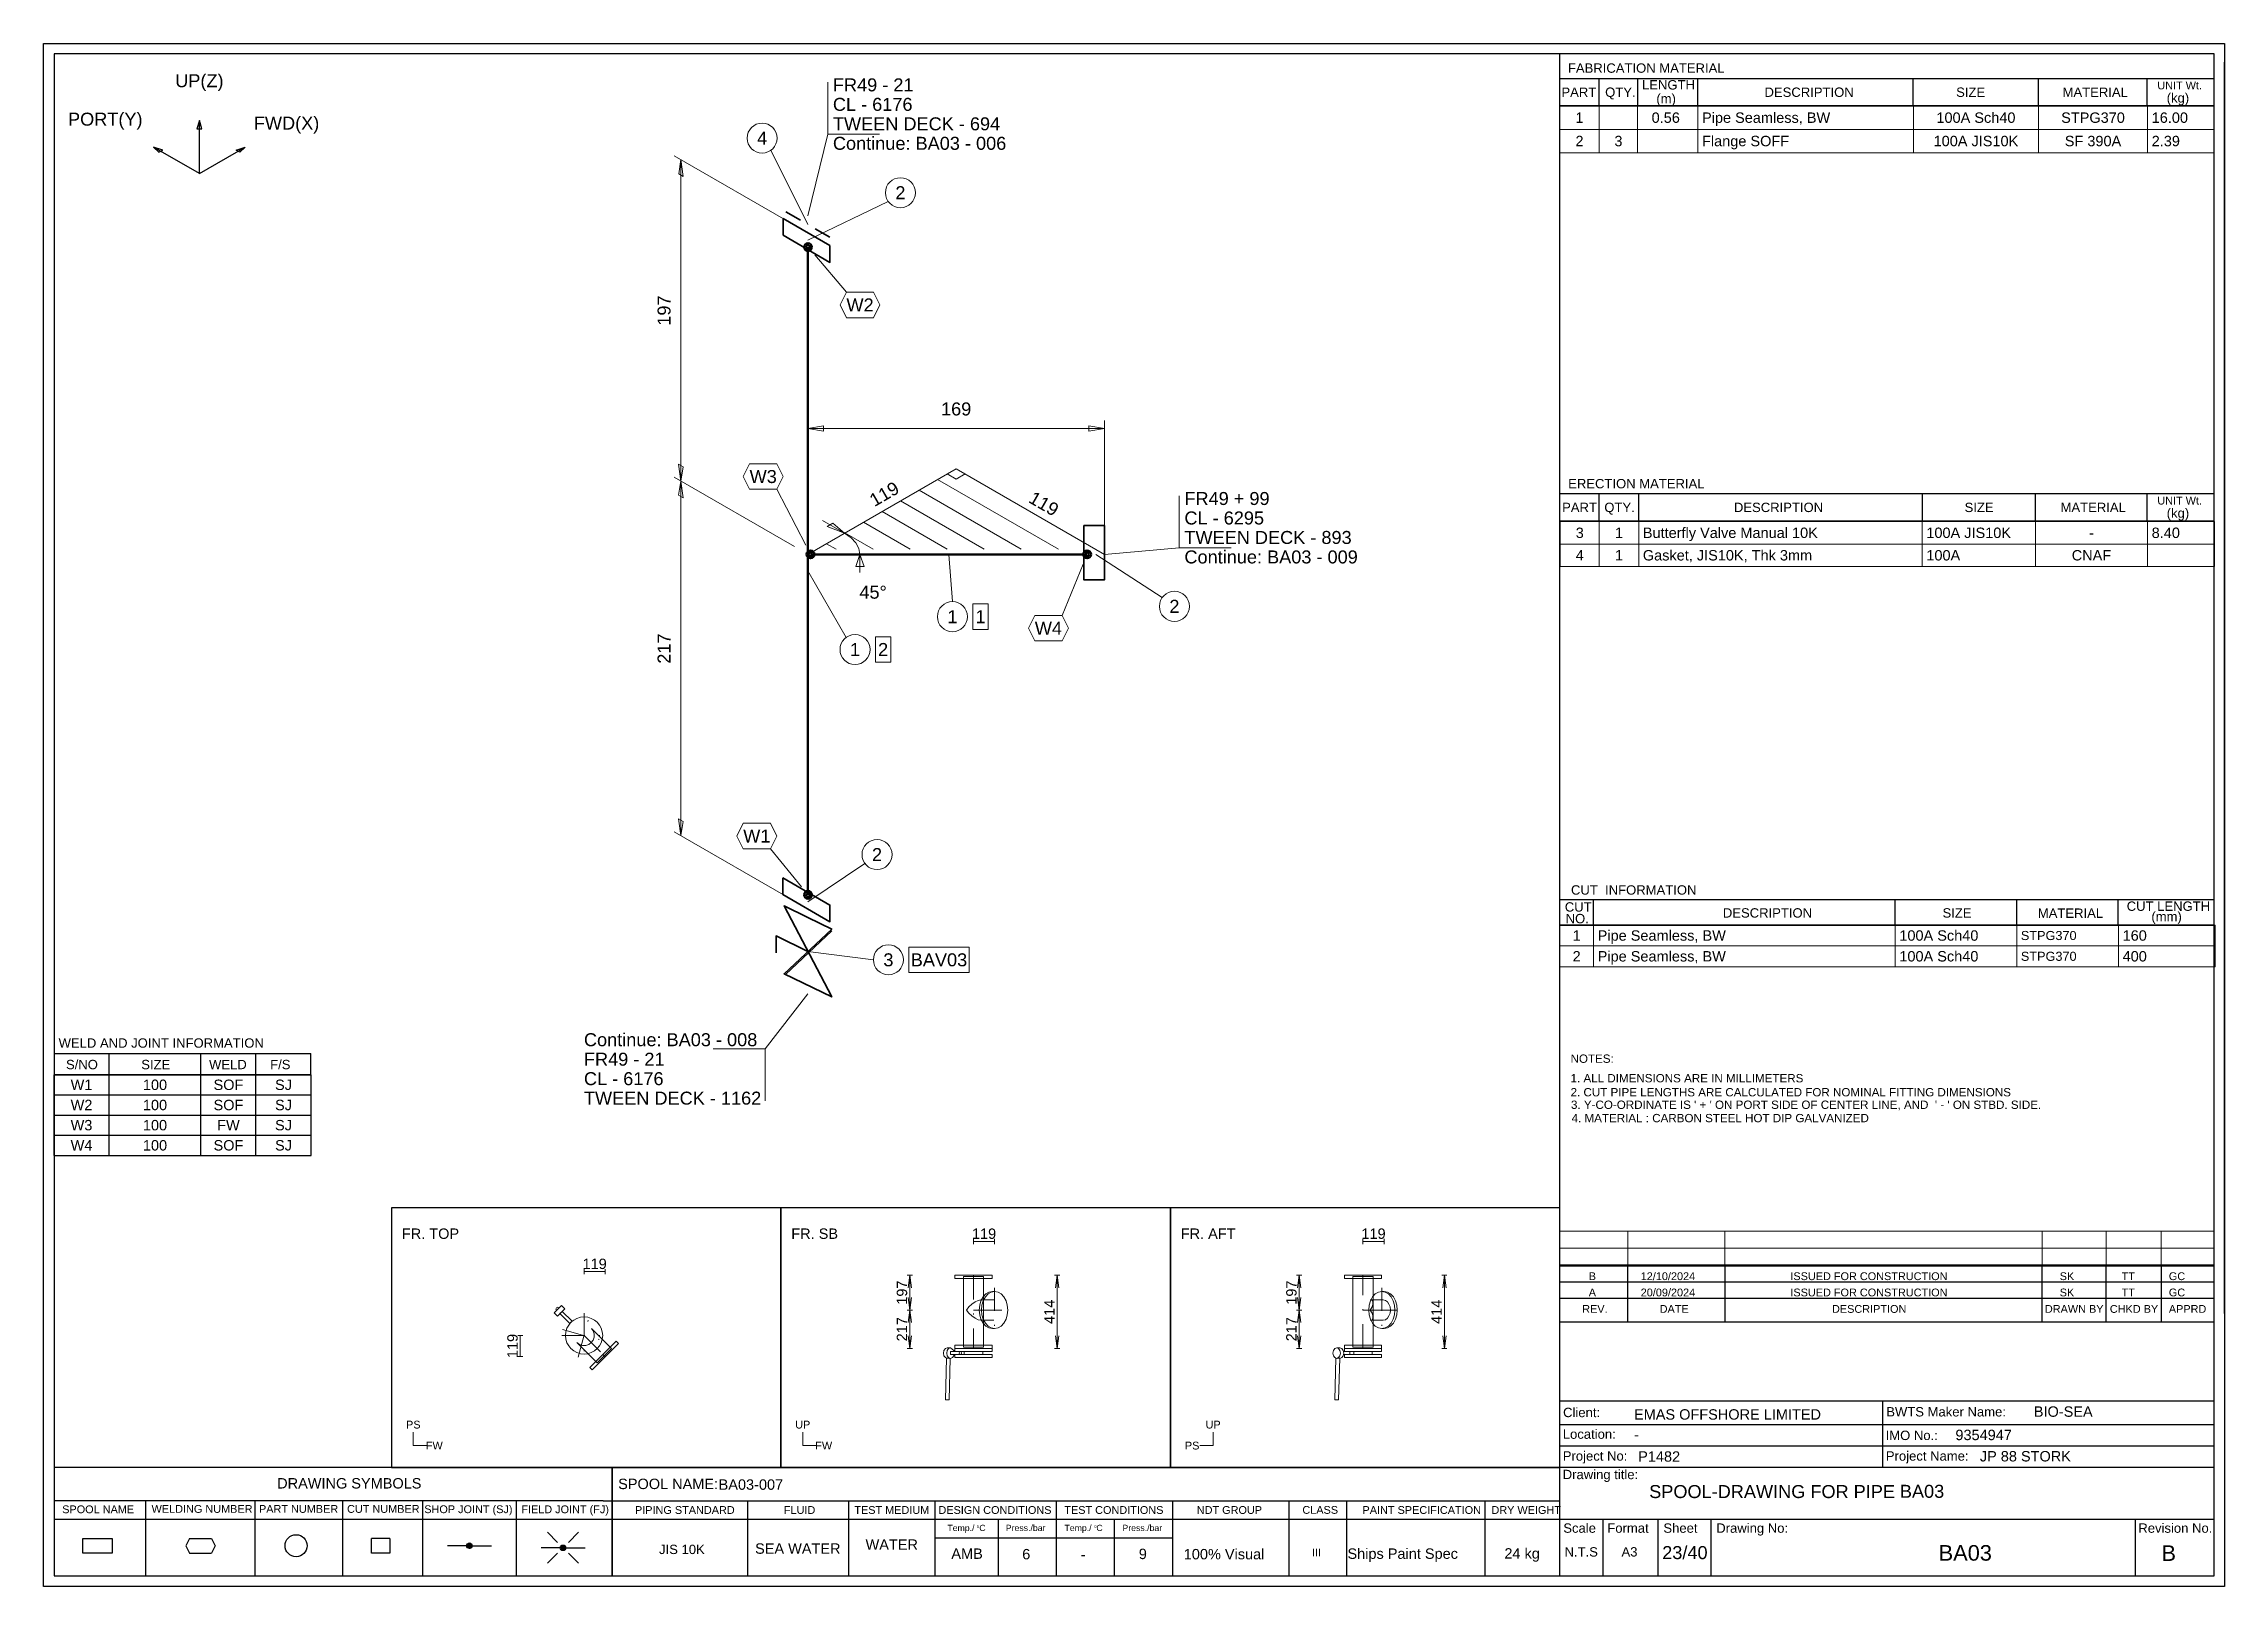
# Model space of a CAD drawing. Header units: millimetres. Extents: x 0 to 420, y 0 to 297.
import ezdxf
from ezdxf.enums import TextEntityAlignment as Align

# ---------------------------------------------------------------- set-up
doc = ezdxf.new("R2010")
doc.units = ezdxf.units.MM
doc.linetypes.add('DOTTED_DASHED5', pattern=[9.99983, 4.444369, -2.666621, 0.222218, -2.666621])
doc.linetypes.add('DOTTED_DASHED6', pattern=[10.0001, 4.444489, -2.666693, 0.222224, -2.666693])
for name, color, linetype in [('FramesFromTables', 40, 'Continuous'), ('I_Coordinates', 11, 'Continuous'), ('I_CutNumbers', 10, 'Continuous'), ('I_Dimensions', 4, 'Continuous'), ('I_OtherComponents', 2, 'Continuous'), ('I_PartNumbers', 9, 'Continuous'), ('I_Pipes', 1, 'Continuous'), ('I_Tags', 8, 'Continuous'), ('I_Triangles', 5, 'Continuous'), ('SymbolsOnDrawingSheet', 1, 'Continuous'), ('TextFromTables', 2, 'Continuous'), ('TextFromTextBoxes', 2, 'Continuous')]:
    doc.layers.add(name, color=color, linetype=linetype)
doc.styles.add('Cadmatic Default Text', font='arial.ttf')

msp = doc.modelspace()

# ---------------------------------------------------------------- texts
at = {"layer": 'SymbolsOnDrawingSheet', "linetype": 'ByBlock', "lineweight": 25, "style": 'Cadmatic Default Text'}
for s, p in [('UP(Z)', (30, 289.86)), ('PORT(Y)', (11.88, 282.46)), ('FWD(X)', (46.79, 281.7))]:
    msp.add_text(s, height=2.5, dxfattribs=at).set_placement(p, align=Align.MIDDLE_CENTER)
for s, p in [('FR. TOP', (69, 68.9)), ('FR. SB', (144, 68.9)), ('FR. AFT', (219, 68.9))]:
    msp.add_text(s, height=2, dxfattribs=at).set_placement(p, align=Align.TOP_LEFT)
at = {"layer": 'SymbolsOnDrawingSheet', "linetype": 'ByBlock', "lineweight": 13, "style": 'Cadmatic Default Text'}
for p in [(181.12, 67.9), (256.13, 67.9), (106.12, 62.09)]:
    msp.add_text('119', height=2, dxfattribs=at).set_placement(p, align=Align.MIDDLE_CENTER)
for s, p in [('197', (165.31, 56.55)), ('414', (193.7, 52.85)), ('197', (240.31, 56.55)), ('414', (268.27, 52.85)), ('217', (165.31, 49.5)), ('217', (240.31, 49.5)), ('119', (90.3, 46.27))]:
    msp.add_text(s, height=2, rotation=90, dxfattribs=at).set_placement(p, align=Align.MIDDLE_CENTER)
at = {"layer": 'SymbolsOnDrawingSheet', "linetype": 'ByBlock', "lineweight": 18, "style": 'Cadmatic Default Text'}
for s, p in [('PS', (71.2, 31.14)), ('UP', (146.2, 31.14)), ('UP', (225.24, 31.14)), ('FW', (75.24, 27.1)), ('FW', (150.24, 27.1)), ('PS', (221.2, 27.1))]:
    msp.add_text(s, height=1.5, dxfattribs=at).set_placement(p, align=Align.MIDDLE_CENTER)

# ---------------------------------------------------------------- blocks, each defined once
blk = doc.blocks.new('BA01728716188_BOM_4')
at = {"layer": 'FramesFromTables', "linetype": 'ByBlock', "lineweight": 18}
for p, q in [((292, 285), (418, 285)), ((292, 276), (292, 285)), ((292, 276), (292, 285)), ((299.6, 276), (299.6, 285)), ((299.6, 276), (299.6, 285)), ((307, 276), (307, 285)), ((307, 276), (307, 285)), ((318.6, 276), (318.6, 285)), ((318.6, 276), (318.6, 285)), ((360.1, 276), (360.1, 285)), ((360.1, 276), (360.1, 285)), ((384.2, 276), (384.2, 285)), ((384.2, 276), (384.2, 285)), ((405.2, 276), (405.2, 285)), ((405.2, 276), (405.2, 285)), ((418, 276), (418, 285)), ((292, 280.5), (418, 280.5)), ((292, 205), (418.1, 205)), ((292, 196.33), (292, 205)), ((292.1, 196.33), (292.1, 205)), ((299.6, 196.33), (299.6, 205)), ((299.6, 196.33), (299.6, 205)), ((307.2, 196.33), (307.2, 205)), ((307.2, 196.33), (307.2, 205)), ((361.8, 196.33), (361.8, 205)), ((361.8, 196.33), (361.8, 205)), ((383.6, 196.33), (383.6, 205)), ((383.6, 196.33), (383.6, 205)), ((405.2, 196.33), (405.2, 205)), ((405.2, 196.33), (405.2, 205)), ((418, 196.33), (418, 205)), ((292, 200.67), (418.1, 200.67)), ((292, 127.3), (418.2, 127.3)), ((292, 119.3), (292, 127.3)), ((292, 119.3), (292, 127.3)), ((298.5, 119.3), (298.5, 127.3)), ((298.5, 119.3), (298.5, 127.3)), ((356.6, 119.3), (356.6, 127.3)), ((356.6, 119.3), (356.6, 127.3)), ((380, 119.3), (380, 127.3)), ((380, 119.3), (380, 127.3)), ((399.6, 119.3), (399.6, 127.3)), ((399.6, 119.3), (399.6, 127.3)), ((418, 119.3), (418, 127.3)), ((292, 123.3), (418.2, 123.3)), ((292, 68.4), (418, 68.4)), ((292, 58.6), (292, 68.4)), ((292, 58.6), (292, 68.4)), ((305.1, 58.6), (305.1, 68.4)), ((305.1, 58.6), (305.1, 68.4)), ((323.8, 58.6), (323.8, 68.4)), ((323.8, 58.6), (323.8, 68.4)), ((384.9, 58.6), (384.9, 68.4)), ((384.9, 58.6), (384.9, 68.4)), ((397.2, 58.6), (397.2, 68.4)), ((397.2, 58.6), (397.2, 68.4)), ((407.8, 58.6), (407.8, 68.4)), ((407.8, 58.6), (407.8, 68.4)), ((418, 58.6), (418, 68.4)), ((292, 65.13), (418, 65.13)), ((292, 61.87), (418, 61.87))]:
    blk.add_line(p, q, dxfattribs=at)
at = {"layer": 'FramesFromTables', "linetype": 'ByBlock', "lineweight": -3}
for p, q in [((2, 98.5), (51.5, 98.5)), ((2, 82.96), (2, 98.5)), ((2, 82.96), (2, 98.5)), ((12.6, 82.96), (12.6, 98.5)), ((12.6, 82.96), (12.6, 98.5)), ((30.3, 82.96), (30.3, 98.5)), ((30.3, 82.96), (30.3, 98.5)), ((40.9, 82.96), (40.9, 98.5)), ((40.9, 82.96), (40.9, 98.5)), ((51.5, 82.96), (51.5, 98.5)), ((2, 94.62), (51.5, 94.62)), ((2, 90.73), (51.5, 90.73)), ((2, 86.85), (51.5, 86.85))]:
    blk.add_line(p, q, dxfattribs=at)
at = {"layer": 'FramesFromTables', "linetype": 'ByBlock', "lineweight": 18, "flags": 128}
for points in [[(292, 276), (418, 276), (418, 285)], [(292, 196.33), (418.1, 196.33), (418.1, 205)], [(292, 119.3), (418.2, 119.3), (418.2, 127.3)], [(292, 58.6), (418, 58.6), (418, 68.4)]]:
    blk.add_lwpolyline(points, dxfattribs=at)
at = {"layer": 'FramesFromTables', "linetype": 'ByBlock', "lineweight": -3, "flags": 128}
blk.add_lwpolyline([(2, 82.96), (51.5, 82.96), (51.5, 98.5)], dxfattribs=at)
at = {"layer": 'TextFromTables', "linetype": 'ByBlock', "lineweight": 13, "style": 'Cadmatic Default Text'}
for s, p in [('1', (295.8, 282.75)), ('2', (295.8, 278.25))]:
    blk.add_text(s, height=2, dxfattribs=at).set_placement(p, align=Align.MIDDLE_CENTER)
at = {"layer": 'TextFromTables', "linetype": 'ByBlock', "lineweight": 25, "style": 'Cadmatic Default Text'}
for s, p in [('0.56 ', (312.8, 282.75)), ('100A Sch40', (372.15, 282.75)), ('STPG370', (394.7, 282.75)), ('3', (303.3, 278.25)), ('100A JIS10K', (372.15, 278.25)), ('SF 390A', (394.7, 278.25)), ('3', (295.85, 202.83)), ('1', (303.4, 202.83)), ('-', (394.4, 202.83)), ('4', (295.85, 198.5)), ('1', (303.4, 198.5)), ('CNAF', (394.4, 198.5)), ('1', (295.25, 125.3)), ('2', (295.25, 121.3)), ('W1', (7.3, 96.56)), ('100', (21.45, 96.56)), ('SOF', (35.6, 96.56)), ('SJ', (46.2, 96.56)), ('W2', (7.3, 92.67)), ('100', (21.45, 92.67)), ('SOF', (35.6, 92.67)), ('SJ', (46.2, 92.67)), ('W3', (7.3, 88.79)), ('100', (21.45, 88.79)), ('FW', (35.6, 88.79)), ('SJ', (46.2, 88.79)), ('W4', (7.3, 84.91)), ('100', (21.45, 84.91)), ('SOF', (35.6, 84.91)), ('SJ', (46.2, 84.91))]:
    blk.add_text(s, height=2, dxfattribs=at).set_placement(p, align=Align.MIDDLE_CENTER)
for s, height, p in [('Pipe Seamless, BW ', 2, (319.4, 282.75)), ('16.00', 2, (406, 282.75)), ('Flange SOFF ', 2, (319.4, 278.25)), ('2.39', 2, (406, 278.25)), ('Butterfly Valve Manual 10K ', 2, (308, 202.83)), ('100A JIS10K', 2, (362.6, 202.83)), ('8.40', 2, (406, 202.83)), ('Gasket, JIS10K, Thk 3mm ', 2, (308, 198.5)), ('100A', 2, (362.6, 198.5)), ('Pipe Seamless, BW', 2, (299.3, 125.3)), ('100A Sch40', 2, (357.4, 125.3)), ('STPG370', 1.75, (380.8, 125.3)), ('160', 2, (400.4, 125.3)), ('Pipe Seamless, BW', 2, (299.3, 121.3)), ('100A Sch40', 2, (357.4, 121.3)), ('STPG370', 1.75, (380.8, 121.3)), ('400', 2, (400.4, 121.3))]:
    blk.add_text(s, height=height, dxfattribs=at).set_placement(p, align=Align.MIDDLE_LEFT)
at = {"layer": 'TextFromTextBoxes', "linetype": 'ByBlock', "lineweight": -3, "style": 'Cadmatic Default Text'}
for s, p in [('EMAS OFFSHORE LIMITED', (306.3, 33.1)), ('BIO-SEA', (383.3, 33.65)), ('9354947', (368.2, 29.15)), ('-', (306.3, 29.2)), ('P1482', (307.1, 25)), ('JP 88 STORK', (372.9, 25.05)), ('BA03-007', (130, 19.6))]:
    blk.add_text(s, height=2, dxfattribs=at).set_placement(p, align=Align.MIDDLE_LEFT)
at = {"layer": 'TextFromTextBoxes', "linetype": 'ByBlock', "lineweight": 25, "style": 'Cadmatic Default Text'}
blk.add_text('BA03', height=2.5, dxfattribs=at).set_placement((357.5, 18.3), align=Align.MIDDLE_LEFT)
at = {"layer": 'TextFromTextBoxes', "linetype": 'ByBlock', "lineweight": -3, "style": 'Cadmatic Default Text'}
for s, height, p in [('WATER', 2, (163.35, 8.05)), ('SEA WATER', 2, (145.25, 7.28)), ('AMB', 2, (177.85, 6.3)), ('6', 2, (189.25, 6.2)), ('-', 2, (200.2, 6.15)), ('9', 2, (211.7, 6.25)), ('100% Visual', 2, (227.35, 6.2)), ('Ships Paint Spec', 2, (261.75, 6.3)), ('24 kg', 2, (284.75, 6.35)), ('23/40', 2.5, (316.1, 6.5))]:
    blk.add_text(s, height=height, dxfattribs=at).set_placement(p, align=Align.MIDDLE_CENTER)
at = {"layer": 'TextFromTextBoxes', "linetype": 'ByBlock', "lineweight": 25, "style": 'Cadmatic Default Text'}
blk.add_text('BA03', height=3, dxfattribs=at).set_placement((370.1, 6.45), align=Align.MIDDLE_CENTER)
blk = doc.blocks.new('SEDS_SPOOL_FORMAT_Gol_4')
at = {"layer": 'SymbolsOnDrawingSheet', "linetype": 'ByBlock', "lineweight": -3, "flags": 128}
for points in [[(0, 297), (420, 297), (420, 0), (0, 0), (0, 297)], [(418.01, 295.01), (2, 295.01)], [(2, 295.01), (2, 2)], [(292.02, 50.91), (292.02, 295.01)], [(418.01, 2), (418.01, 295.01)], [(292.02, 290.3), (418.01, 290.3)], [(299.59, 285.01), (299.59, 290.3)], [(307.02, 285.01), (307.02, 290.3)], [(318.61, 285.01), (318.61, 290.3)], [(360.08, 285.01), (360.08, 290.3)], [(384.18, 285.01), (384.18, 290.3)], [(405.15, 285.01), (405.15, 290.3)], [(405.15, 285.01), (405.15, 290.3)], [(420, 52.53), (420, 293.46)], [(420, 52.53), (420, 293.46)], [(292.02, 284.66), (292.02, 288.77)], [(292, 285), (418, 285)], [(292, 253.5), (292, 285)], [(292, 253.5), (292, 285)], [(292.02, 285.01), (418.01, 285.01)], [(418.01, 285.01), (292.02, 285.01)], [(418, 253.5), (418, 285)], [(292.02, 210.38), (418.01, 210.38)], [(299.57, 205.08), (299.57, 210.38)], [(307.21, 205.08), (307.21, 210.38)], [(361.83, 205.03), (361.83, 210.38)], [(383.61, 205.08), (383.61, 210.38)], [(405.15, 205.17), (405.15, 210.38)], [(292.02, 205.08), (292.02, 209.18)], [(292.02, 205.08), (418.01, 205.08)], [(292.02, 186.7), (292.02, 205.08)], [(292.02, 186.7), (292.02, 205.08)], [(418.01, 205.08), (292.02, 205.08)], [(418, 166), (418, 205)], [(292.02, 132.23), (418.01, 132.23)], [(292.02, 127.3), (292.02, 131.41)], [(298.48, 127.3), (298.48, 132.23)], [(356.6, 127.3), (356.6, 132.23)], [(380.01, 127.3), (380.01, 132.23)], [(399.56, 127.3), (399.56, 132.23)], [(292.02, 127.3), (418.01, 127.3)], [(418.01, 127.3), (292.02, 127.3)], [(418, 111.3), (418, 127.3)], [(2, 102.57), (51.49, 102.57)], [(12.6, 98.45), (12.6, 102.57)], [(30.28, 98.45), (30.28, 102.57)], [(40.88, 98.45), (40.88, 102.57)], [(51.49, 98.45), (51.49, 102.57)], [(2, 98.5), (51.5, 98.5)], [(2, 98.5), (51.5, 98.5)], [(51.49, 98.47), (2, 98.47)], [(2, 98.45), (51.49, 98.45)], [(418, 55.4), (418, 68.5)], [(292.02, 52.57), (292.02, 66.5)], [(292.02, 52.57), (292.02, 66.5)], [(292.02, 61.73), (418.01, 61.73)], [(305.1, 50.91), (305.1, 61.73)], [(323.84, 50.91), (323.84, 61.73)], [(384.91, 50.91), (384.91, 61.73)], [(397.21, 50.91), (397.21, 61.73)], [(407.86, 50.91), (407.86, 61.73)], [(292.02, 58.6), (418.01, 58.6)], [(292.02, 55.47), (418.01, 55.47)], [(292.02, 50.91), (418.01, 50.91)], [(292.02, 2), (292.02, 50.91)], [(292.02, 35.73), (418.01, 35.73)], [(354.24, 22.93), (354.24, 35.73)], [(292.02, 31.13), (418.01, 31.13)], [(292.02, 27.03), (418.01, 27.03)], [(2, 22.93), (107.74, 22.93)], [(107.74, 22.93), (292.02, 22.93)], [(109.52, 22.93), (109.52, 2)], [(109.52, 2), (109.52, 22.93)], [(292.02, 22.93), (418.01, 22.93)], [(107.74, 16.45), (2, 16.45)], [(2, 12.91), (292.02, 12.91)], [(19.62, 16.45), (19.62, 2)], [(40.69, 16.45), (40.69, 2)], [(57.56, 16.45), (57.56, 2)], [(72.95, 16.45), (72.95, 2)], [(91.02, 16.45), (91.02, 2)], [(107.74, 16.45), (292.02, 16.45)], [(135.58, 16.45), (135.58, 2)], [(155.03, 16.45), (155.03, 2)], [(171.67, 16.45), (171.67, 2)], [(183.82, 12.91), (183.82, 2)], [(195.02, 16.45), (195.02, 2)], [(206.21, 12.91), (206.21, 2)], [(217.4, 16.45), (217.4, 2)], [(239.85, 16.45), (239.85, 2)], [(250.91, 16.34), (250.91, 2)], [(277.59, 16.45), (277.59, 2)], [(292.02, 12.91), (418.01, 12.91)], [(300.39, 2), (300.39, 12.91)], [(310.96, 2), (310.96, 12.91)], [(321.13, 2), (321.13, 12.91)], [(402.9, 2), (402.9, 12.91)], [(13.2, 6.41), (7.55, 6.41), (7.55, 9.23), (13.2, 9.23)], [(13.2, 9.23), (13.2, 6.41)], [(28.12, 9.23), (27.42, 7.82)], [(28.12, 9.23), (32.36, 9.23)], [(32.36, 9.23), (33.07, 7.82)], [(66.68, 9.23), (66.68, 6.41), (63.15, 6.41), (63.15, 9.23)], [(66.68, 9.23), (63.15, 9.23)], [(99, 8.47), (97.06, 10.41)], [(101.09, 8.47), (103.03, 10.41)], [(171.67, 9.37), (217.4, 9.37)], [(171.67, 9.37), (217.4, 9.37)], [(27.42, 7.82), (28.12, 6.41)], [(28.12, 6.41), (32.36, 6.41)], [(33.07, 7.82), (32.36, 6.41)], [(81.48, 7.82), (77.79, 7.82)], [(81.49, 7.78), (82.04, 8.32)], [(81.51, 7.9), (81.93, 8.32)], [(81.52, 7.7), (82.14, 8.32)], [(81.55, 7.62), (82.22, 8.29)], [(81.56, 8.06), (81.76, 8.26)], [(81.57, 7.54), (82.28, 8.25)], [(81.62, 7.48), (82.34, 8.2)], [(81.68, 7.44), (82.4, 8.16)], [(81.74, 7.39), (82.45, 8.1)], [(81.8, 7.35), (82.48, 8.02)], [(81.88, 7.32), (82.5, 7.94)], [(81.98, 7.32), (82.53, 7.86)], [(82.09, 7.32), (82.52, 7.75)], [(82.24, 7.36), (82.47, 7.59)], [(82.54, 7.82), (86.24, 7.82)], [(99.51, 7.42), (95.82, 7.42)], [(99, 6.38), (97.06, 4.44)], [(99.53, 7.47), (99.99, 7.93)], [(99.53, 7.37), (100.1, 7.93)], [(99.56, 7.29), (100.2, 7.93)], [(99.58, 7.62), (99.88, 7.93)], [(99.58, 7.21), (100.27, 7.89)], [(99.61, 7.13), (100.33, 7.84)], [(99.67, 7.08), (100.39, 7.8)], [(99.73, 7.03), (100.45, 7.75)], [(99.79, 6.99), (100.49, 7.69)], [(99.85, 6.94), (100.52, 7.61)], [(99.94, 6.92), (100.54, 7.53)], [(100.04, 6.92), (100.57, 7.45)], [(100.15, 6.92), (100.54, 7.31)], [(100.38, 7.04), (100.49, 7.15)], [(100.57, 7.42), (104.27, 7.42)], [(101.09, 6.38), (103.03, 4.44)], [(2, 2), (418.01, 2)]]:
    blk.add_lwpolyline(points, dxfattribs=at)
at = {"layer": 'SymbolsOnDrawingSheet', "linetype": 'ByBlock', "lineweight": -3}
for centre, radius in [((48.63, 7.82), 2.12), ((82.01, 7.82), 0.53), ((100.04, 7.42), 0.53)]:
    blk.add_circle(centre, radius, dxfattribs=at)
at = {"layer": 'SymbolsOnDrawingSheet', "linetype": 'ByBlock', "lineweight": -3, "style": 'Cadmatic Default Text'}
for s, height, p in [('FABRICATION MATERIAL', 1.8, (293.57, 293.19)), ('LENGTH', 1.8, (307.84, 289.97)), ('PART', 1.8, (292.32, 288.55)), ('QTY.', 1.8, (300.74, 288.55)), ('DESCRIPTION', 1.8, (331.43, 288.55)), ('SIZE', 1.8, (368.34, 288.55)), ('MATERIAL', 1.8, (388.84, 288.55)), ('UNIT Wt.', 1.5, (407.08, 289.7)), (' (kg)', 1.8, (408.19, 287.46)), ('ERECTION MATERIAL', 1.8, (293.62, 213.19)), ('PART', 1.8, (292.45, 208.62)), ('QTY.', 1.8, (300.58, 208.62)), ('DESCRIPTION', 1.8, (325.54, 208.62)), ('SIZE', 1.8, (369.97, 208.62)), ('MATERIAL', 1.8, (388.45, 208.62)), ('UNIT Wt.', 1.5, (407.08, 209.77)), (' (kg)', 1.8, (408.19, 207.53)), ('CUT  INFORMATION', 1.8, (294.16, 134.97)), ('CUT ', 1.8, (292.97, 131.7)), ('DESCRIPTION', 1.8, (323.41, 130.55)), ('SIZE', 1.8, (365.72, 130.55)), ('MATERIAL', 1.8, (384.07, 130.5)), ('CUT LENGTH', 1.8, (401.19, 131.85)), ('NO.', 1.8, (293.13, 129.46)), ('(mm)', 1.8, (405.94, 129.85)), ('WELD AND JOINT INFORMATION', 1.8, (2.89, 105.5)), ('S/NO', 1.8, (4.31, 101.36)), ('SIZE', 1.8, (18.81, 101.36)), ('WELD', 1.8, (31.86, 101.36)), ('F/S', 1.8, (43.63, 101.36)), ('SPOOL-DRAWING FOR PIPE', 2.5, (309.22, 19.5))]:
    blk.add_text(s, height=height, dxfattribs=at).set_placement(p, align=Align.TOP_LEFT)
for s, height, p in [('(m)', 1.8, (310.6, 285.51)), ('Client:', 1.8, (292.64, 32.58)), ('BWTS Maker Name:', 1.8, (354.88, 32.71)), ('Location:', 1.8, (292.58, 28.41)), ('IMO No.:', 1.8, (354.76, 28.17)), ('Project No:', 1.8, (292.58, 24.2)), ('Project Name:', 1.8, (354.8, 24.2)), ('Drawing title:', 1.8, (292.57, 20.64)), ('DRAWING SYMBOLS', 2, (44.98, 18.84)), ('Temp./  C   ', 1.2, (174.06, 10.65)), ('0', 0.53, (179.71, 11.25)), ('Press./bar', 1.2, (185.31, 10.65)), ('Temp./  C   ', 1.2, (196.61, 10.65)), ('0', 0.53, (202.37, 11.25)), ('Press./bar', 1.2, (207.78, 10.65)), ('Scale', 1.8, (292.68, 10.32)), ('Format', 1.8, (301.16, 10.32)), ('Sheet', 1.8, (311.96, 10.32)), ('Drawing No:', 1.8, (322.14, 10.32)), ('Revision No.', 1.8, (403.43, 10.32)), ('N.T.S', 1.8, (292.92, 5.74)), ('A3', 1.8, (303.89, 5.74))]:
    blk.add_text(s, height=height, dxfattribs=at).set_placement(p)
for s, height, p in [('NOTES:', 1.6, (294.08, 101.59)), ('1. ALL DIMENSIONS ARE IN MILLIMETERS', 1.6, (294.08, 97.83)), ('2. CUT PIPE LENGTHS ARE CALCULATED FOR NOMINAL FITTING DIMENSIONS', 1.6, (294.08, 95.13)), ("3. Y-CO-ORDINATE IS ' + ' ON PORT SIDE OF CENTER LINE, AND  ' - ' ON STBD. SIDE.", 1.6, (294.16, 92.72)), ('4. MATERIAL : CARBON STEEL HOT DIP GALVANIZED', 1.6, (294.28, 90.15)), ('B', 1.5, (297.58, 59.71)), ('12/10/2024', 1.5, (307.59, 59.71)), ('ISSUED FOR CONSTRUCTION', 1.5, (336.41, 59.71)), ('SK', 1.5, (388.28, 59.71)), ('TT', 1.5, (400.21, 59.71)), ('GC', 1.5, (409.3, 59.71)), ('A', 1.5, (297.58, 56.58)), ('20/09/2024', 1.5, (307.59, 56.58)), ('ISSUED FOR CONSTRUCTION', 1.5, (336.41, 56.58)), ('SK', 1.5, (388.28, 56.58)), ('TT', 1.5, (400.21, 56.58)), ('GC', 1.5, (409.3, 56.58)), ('REV.', 1.5, (296.32, 53.41)), ('DATE', 1.5, (311.24, 53.41)), ('DESCRIPTION', 1.5, (344.43, 53.41)), ('DRAWN BY', 1.5, (385.43, 53.41)), ('CHKD BY', 1.5, (397.94, 53.41)), ('APPRD', 1.5, (409.3, 53.41)), ('SPOOL NAME:', 2, (110.65, 19.73)), ('SPOOL NAME', 1.5, (3.58, 14.83)), ('WELDING NUMBER', 1.5, (20.79, 14.91)), ('PART NUMBER', 1.5, (41.48, 14.91)), ('CUT NUMBER', 1.5, (58.44, 14.91)), ('SHOP JOINT (SJ)', 1.5, (73.31, 14.85)), ('FIELD JOINT (FJ)', 1.5, (92, 14.83)), ('PIPING STANDARD', 1.5, (113.89, 14.7)), ('FLUID', 1.5, (142.57, 14.7)), ('TEST MEDIUM', 1.5, (156.14, 14.7)), ('DESIGN CONDITIONS', 1.5, (172.34, 14.7)), ('TEST CONDITIONS', 1.5, (196.58, 14.7)), ('NDT GROUP', 1.5, (222.09, 14.7)), ('CLASS', 1.5, (242.43, 14.72)), ('PAINT SPECIFICATION', 1.5, (254.01, 14.7)), ('DRY WEIGHT', 1.5, (278.84, 14.7)), ('JIS 10K', 1.8, (118.53, 7.12)), ('III', 1.5, (244.26, 6.51)), ('B', 3, (407.89, 6.4))]:
    blk.add_text(s, height=height, dxfattribs=at).set_placement(p, align=Align.MIDDLE_LEFT)
blk = doc.blocks.new('BA01728716188_PRT_58_3')
at = {"layer": 'I_OtherComponents', "linetype": 'ByBlock', "lineweight": 35}
for p, q in [((93.79, 239.71), (90.96, 241.34)), ((99.45, 236.44), (96.62, 238.07))]:
    blk.add_line(p, q, dxfattribs=at)
blk = doc.blocks.new('BA01728716188_PRT_59_3')
at = {"layer": 'I_OtherComponents', "linetype": 'ByBlock', "lineweight": 35, "flags": 128}
blk.add_lwpolyline([(90.4, 236.82), (90.4, 240.03), (99.45, 234.81), (99.45, 231.59), (90.4, 236.82)], dxfattribs=at)
at = {"layer": 'I_OtherComponents', "linetype": 'ByBlock', "lineweight": 50}
for radius in [0.75, 0.375]:
    blk.add_circle((95.2, 234.53), radius, dxfattribs=at)
blk = doc.blocks.new('BA01728716188_PRT_60_3')
at = {"layer": 'I_Pipes', "linetype": 'ByBlock', "lineweight": 50}
blk.add_line((95.2, 234.53), (95.2, 109.83), dxfattribs=at)
blk = doc.blocks.new('BA01728716188_PRT_63_3')
at = {"layer": 'I_OtherComponents', "linetype": 'ByBlock', "lineweight": 35, "flags": 128}
blk.add_lwpolyline([(90.39, 113.1), (90.39, 109.88), (99.44, 104.66), (99.44, 107.87), (90.39, 113.1)], dxfattribs=at)
at = {"layer": 'I_OtherComponents', "linetype": 'ByBlock', "lineweight": 50}
for radius in [0.75, 0.375]:
    blk.add_circle((95.2, 109.83), radius, dxfattribs=at)
blk = doc.blocks.new('BA01728716188_PRT_64_3')
at = {"layer": 'I_OtherComponents', "linetype": 'ByBlock', "lineweight": 35}
blk.add_line((99.8, 102.92), (90.91, 94.49), dxfattribs=at)
at = {"layer": 'I_OtherComponents', "linetype": 'ByBlock', "lineweight": 35, "flags": 128}
for points in [[(95.2, 105.47), (90.6, 107.7), (99.8, 90.18), (90.6, 94.64), (99.8, 103.25), (95.2, 105.47)], [(95.2, 98.94), (89.07, 101.91), (89.07, 98.65)]]:
    blk.add_lwpolyline(points, dxfattribs=at)
at = {"layer": 'I_OtherComponents', "flags": 1}
blk.add_attdef('ValvePos', (95.2, 98.94), '', height=2.5, dxfattribs=at)
blk = doc.blocks.new('BA01728716188_PRT_127_3')
at = {"layer": 'I_Pipes', "linetype": 'ByBlock', "lineweight": 50}
blk.add_line((95.7, 175.37), (148.97, 175.37), dxfattribs=at)
blk = doc.blocks.new('BA01728716188_PRT_128_3')
at = {"layer": 'I_OtherComponents', "linetype": 'ByBlock', "lineweight": 35, "flags": 128}
blk.add_lwpolyline([(148.37, 180.92), (152.3, 180.92), (152.3, 170.47), (148.37, 170.47), (148.37, 180.92)], dxfattribs=at)
at = {"layer": 'I_OtherComponents', "linetype": 'ByBlock', "lineweight": 50}
for radius in [0.75, 0.375]:
    blk.add_circle((148.97, 175.37), radius, dxfattribs=at)
blk = doc.blocks.new('BA01728716188_TRI_0_3')
at = {"layer": 'I_Triangles', "linetype": 'ByBlock', "lineweight": 0}
for p, q in [((120.18, 189.79), (143.43, 176.37)), ((113.05, 185.67), (129.16, 176.37)), ((116.61, 187.73), (136.29, 176.37)), ((105.91, 181.55), (114.88, 176.37)), ((109.48, 183.61), (122.02, 176.37)), ((98.77, 177.43), (100.61, 176.37)), ((102.34, 179.49), (107.74, 176.37))]:
    blk.add_line(p, q, dxfattribs=at)
at = {"layer": 'I_Triangles', "linetype": 'ByBlock', "lineweight": 0, "flags": 128}
for points in [[(95.2, 175.37), (123.75, 191.85), (152.3, 175.37)], [(122.02, 190.85), (123.75, 189.85), (125.48, 190.85)], [(105.2, 171.9), (105.2, 175.37), (104.4, 173.06), (106, 173.06), (105.2, 175.37), (105.01, 176.5), (104.44, 177.58), (103.52, 178.58), (102.27, 179.45), (98.88, 180.76), (100.01, 181.41), (102.27, 179.45), (98.03, 181.9)]]:
    blk.add_lwpolyline(points, dxfattribs=at)
at = {"layer": 'I_Triangles', "linetype": 'ByBlock', "lineweight": 0, "style": 'Cadmatic Default Text'}
for rotation, p in [(30, (109.9, 187)), (330, (140.65, 185.13))]:
    blk.add_text('119', height=2.5, rotation=rotation, dxfattribs=at).set_placement(p, align=Align.MIDDLE_CENTER)
blk.add_text('45°', height=2.5, dxfattribs=at).set_placement((107.75, 168.09), align=Align.MIDDLE_CENTER)
blk = doc.blocks.new('BA01728716188_DIM_0_3')
at = {"layer": 'I_Dimensions', "linetype": 'ByBlock', "lineweight": 0}
for p, q in [((95.2, 178.37), (95.2, 201.12)), ((95.2, 199.62), (152.3, 199.62)), ((152.3, 201.12), (152.3, 178.37))]:
    blk.add_line(p, q, dxfattribs=at)
at = {"layer": 'I_Dimensions', "linetype": 'ByBlock', "lineweight": 0, "flags": 128}
for points in [[(95.2, 199.62), (98.2, 199.12), (98.2, 200.12), (95.2, 199.62)], [(152.3, 199.62), (149.3, 199.12), (149.3, 200.12), (152.3, 199.62)]]:
    blk.add_lwpolyline(points, dxfattribs=at)
at = {"layer": 'I_Dimensions', "linetype": 'ByBlock', "lineweight": 0, "style": 'Cadmatic Default Text'}
blk.add_text('169', height=2.5, dxfattribs=at).set_placement((123.75, 203.37), align=Align.MIDDLE_CENTER)
blk = doc.blocks.new('BA01728716188_DIM_1_3')
at = {"layer": 'I_Dimensions', "linetype": 'ByBlock', "lineweight": 0}
for p, q in [((69.44, 190.25), (92.6, 176.87)), ((70.74, 121.23), (70.74, 189.5)), ((92.6, 108.61), (69.44, 121.98))]:
    blk.add_line(p, q, dxfattribs=at)
at = {"layer": 'I_Dimensions', "linetype": 'ByBlock', "lineweight": 0, "flags": 128}
for points in [[(70.74, 189.5), (71.17, 186.25), (70.3, 186.75), (70.74, 189.5)], [(70.74, 121.23), (71.17, 123.98), (70.3, 124.48), (70.74, 121.23)]]:
    blk.add_lwpolyline(points, dxfattribs=at)
at = {"layer": 'I_Dimensions', "linetype": 'ByBlock', "lineweight": 0, "style": 'Cadmatic Default Text'}
blk.add_text('217', height=2.5, rotation=90, dxfattribs=at).set_placement((67.49, 157.24), align=Align.MIDDLE_CENTER)
blk = doc.blocks.new('BA01728716188_DIM_2_3')
at = {"layer": 'I_Dimensions', "linetype": 'ByBlock', "lineweight": 0}
for p, q in [((69.44, 252.13), (92.61, 238.76)), ((70.74, 189.49), (70.74, 251.38)), ((92.6, 176.87), (69.44, 190.24))]:
    blk.add_line(p, q, dxfattribs=at)
at = {"layer": 'I_Dimensions', "linetype": 'ByBlock', "lineweight": 0, "flags": 128}
for points in [[(70.74, 251.38), (71.17, 248.13), (70.31, 248.63), (70.74, 251.38)], [(70.74, 189.49), (71.17, 192.24), (70.3, 192.74), (70.74, 189.49)]]:
    blk.add_lwpolyline(points, dxfattribs=at)
at = {"layer": 'I_Dimensions', "linetype": 'ByBlock', "lineweight": 0, "style": 'Cadmatic Default Text'}
blk.add_text('197', height=2.5, rotation=90, dxfattribs=at).set_placement((67.49, 222.31), align=Align.MIDDLE_CENTER)
blk = doc.blocks.new('BA01728716188_CRD_0_3')
at = {"layer": 'I_Coordinates', "linetype": 'ByBlock', "lineweight": 0}
blk.add_line((86.96, 80.19), (95.2, 90.78), dxfattribs=at)
at = {"layer": 'I_Coordinates', "linetype": 'ByBlock', "lineweight": 0, "flags": 128}
blk.add_lwpolyline([(86.96, 70.19), (86.96, 80.19), (76.96, 80.19)], dxfattribs=at)
at = {"layer": 'I_Coordinates', "linetype": 'ByBlock', "lineweight": 0, "style": 'Cadmatic Default Text'}
for s, p in [('Continue: BA03 - 008', (52.06, 83.19)), ('CL - 6176', (52.06, 75.69)), ('FR49 - 21', (52.06, 79.44)), ('TWEEN DECK - 1162', (52.06, 71.94))]:
    blk.add_text(s, height=2.5, dxfattribs=at).set_placement(p, align=Align.TOP_LEFT)
blk = doc.blocks.new('BA01728716188_CRD_1_3')
at = {"layer": 'I_Coordinates', "linetype": 'ByBlock', "lineweight": 0}
blk.add_line((166.71, 176.63), (152.3, 175.37), dxfattribs=at)
at = {"layer": 'I_Coordinates', "linetype": 'ByBlock', "lineweight": 0, "flags": 128}
blk.add_lwpolyline([(166.71, 186.63), (166.71, 176.63), (176.71, 176.63)], dxfattribs=at)
at = {"layer": 'I_Coordinates', "linetype": 'ByBlock', "lineweight": 0, "style": 'Cadmatic Default Text'}
for s, p in [('FR49 + 99', (167.71, 184.88)), ('CL - 6295', (167.71, 181.13)), ('TWEEN DECK - 893', (167.71, 177.38)), ('Continue: BA03 - 009', (167.71, 173.63))]:
    blk.add_text(s, height=2.5, dxfattribs=at).set_placement(p)
blk = doc.blocks.new('BA01728716188_CRD_2_3')
at = {"layer": 'I_Coordinates', "linetype": 'ByBlock', "lineweight": 0}
blk.add_line((99.01, 256.26), (95.2, 240.52), dxfattribs=at)
at = {"layer": 'I_Coordinates', "linetype": 'ByBlock', "lineweight": 0, "flags": 128}
blk.add_lwpolyline([(99.01, 266.26), (99.01, 256.26), (109.01, 256.26)], dxfattribs=at)
at = {"layer": 'I_Coordinates', "linetype": 'ByBlock', "lineweight": 0, "style": 'Cadmatic Default Text'}
for s, p in [('FR49 - 21', (100.01, 264.51)), ('CL - 6176', (100.01, 260.76)), ('TWEEN DECK - 694', (100.01, 257.01)), ('Continue: BA03 - 006', (100.01, 253.26))]:
    blk.add_text(s, height=2.5, dxfattribs=at).set_placement(p)
blk = doc.blocks.new('BA01728716188_PTN_0_3')
at = {"layer": 'I_PartNumbers', "linetype": 'ByBlock', "lineweight": 0}
blk.add_line((110.67, 243.3), (95.2, 235.89), dxfattribs=at)
blk.add_circle((113.01, 245), 2.89, dxfattribs=at)
at = {"layer": 'I_PartNumbers', "linetype": 'ByBlock', "lineweight": 0, "style": 'Cadmatic Default Text'}
blk.add_text('2', height=2.5, dxfattribs=at).set_placement((113.01, 245), align=Align.MIDDLE_CENTER)
blk = doc.blocks.new('BA01728716188_PTN_1_3')
at = {"layer": 'I_PartNumbers', "linetype": 'ByBlock', "lineweight": 0}
blk.add_line((88.08, 253.16), (95.2, 238.89), dxfattribs=at)
blk.add_circle((86.38, 255.51), 2.89, dxfattribs=at)
at = {"layer": 'I_PartNumbers', "linetype": 'ByBlock', "lineweight": 0, "style": 'Cadmatic Default Text'}
blk.add_text('4', height=2.5, dxfattribs=at).set_placement((86.38, 255.51), align=Align.MIDDLE_CENTER)
blk = doc.blocks.new('BA01728716188_PTN_2_3')
at = {"layer": 'I_PartNumbers', "linetype": 'ByBlock', "lineweight": 0}
blk.add_line((123.03, 166.27), (122.33, 175.37), dxfattribs=at)
blk.add_circle((123.03, 163.38), 2.89, dxfattribs=at)
at = {"layer": 'I_PartNumbers', "linetype": 'ByBlock', "lineweight": 0, "style": 'Cadmatic Default Text'}
blk.add_text('1', height=2.5, dxfattribs=at).set_placement((123.03, 163.38), align=Align.MIDDLE_CENTER)
blk = doc.blocks.new('BA01728716188_PTN_3_3')
at = {"layer": 'I_PartNumbers', "linetype": 'ByBlock', "lineweight": 0}
blk.add_line((163.44, 167.07), (150.63, 175.37), dxfattribs=at)
blk.add_circle((165.78, 165.37), 2.89, dxfattribs=at)
at = {"layer": 'I_PartNumbers', "linetype": 'ByBlock', "lineweight": 0, "style": 'Cadmatic Default Text'}
blk.add_text('2', height=2.5, dxfattribs=at).set_placement((165.78, 165.37), align=Align.MIDDLE_CENTER)
blk = doc.blocks.new('BA01728716188_PTN_4_3')
at = {"layer": 'I_PartNumbers', "linetype": 'ByBlock', "lineweight": 0}
blk.add_line((106.17, 115.88), (95.2, 108.47), dxfattribs=at)
blk.add_circle((108.51, 117.58), 2.89, dxfattribs=at)
at = {"layer": 'I_PartNumbers', "linetype": 'ByBlock', "lineweight": 0, "style": 'Cadmatic Default Text'}
blk.add_text('2', height=2.5, dxfattribs=at).set_placement((108.51, 117.58), align=Align.MIDDLE_CENTER)
blk = doc.blocks.new('BA01728716188_PTN_5_3')
at = {"layer": 'I_PartNumbers', "linetype": 'ByBlock', "lineweight": 0}
blk.add_line((107.8, 97.32), (95.2, 98.94), dxfattribs=at)
blk.add_circle((110.7, 97.32), 2.89, dxfattribs=at)
at = {"layer": 'I_PartNumbers', "linetype": 'ByBlock', "lineweight": 0, "style": 'Cadmatic Default Text'}
blk.add_text('3', height=2.5, dxfattribs=at).set_placement((110.7, 97.32), align=Align.MIDDLE_CENTER)
blk = doc.blocks.new('BA01728716188_PTN_6_3')
at = {"layer": 'I_PartNumbers', "linetype": 'ByBlock', "lineweight": 0}
blk.add_line((102.57, 159.4), (95.2, 172.18), dxfattribs=at)
blk.add_circle((104.27, 157.06), 2.89, dxfattribs=at)
at = {"layer": 'I_PartNumbers', "linetype": 'ByBlock', "lineweight": 0, "style": 'Cadmatic Default Text'}
blk.add_text('1', height=2.5, dxfattribs=at).set_placement((104.27, 157.06), align=Align.MIDDLE_CENTER)
blk = doc.blocks.new('BA01728716188_CUT_7_3')
at = {"layer": 'I_CutNumbers', "linetype": 'ByBlock', "lineweight": 0, "flags": 128}
blk.add_lwpolyline([(129.91, 160.93), (129.91, 165.83), (126.97, 165.83), (126.97, 160.93), (129.91, 160.93)], dxfattribs=at)
at = {"layer": 'I_CutNumbers', "linetype": 'ByBlock', "lineweight": 0, "style": 'Cadmatic Default Text'}
blk.add_text('1', height=2.5, dxfattribs=at).set_placement((128.44, 163.38), align=Align.MIDDLE_CENTER)
blk = doc.blocks.new('BA01728716188_CUT_8_3')
at = {"layer": 'I_CutNumbers', "linetype": 'ByBlock', "lineweight": 0, "flags": 128}
blk.add_lwpolyline([(111.15, 154.61), (111.15, 159.5), (108.21, 159.5), (108.21, 154.61), (111.15, 154.61)], dxfattribs=at)
at = {"layer": 'I_CutNumbers', "linetype": 'ByBlock', "lineweight": 0, "style": 'Cadmatic Default Text'}
blk.add_text('2', height=2.5, dxfattribs=at).set_placement((109.68, 157.06), align=Align.MIDDLE_CENTER)
blk = doc.blocks.new('BA01728716188_vpo_9_3')
at = {"layer": 'I_Tags', "linetype": 'ByBlock', "lineweight": 0, "flags": 128}
blk.add_lwpolyline([(126.25, 94.88), (126.25, 99.77), (114.63, 99.77), (114.63, 94.88), (126.25, 94.88)], dxfattribs=at)
at = {"layer": 'I_Tags', "linetype": 'ByBlock', "lineweight": 0, "style": 'Cadmatic Default Text'}
blk.add_text('BAV03', height=2.5, dxfattribs=at).set_placement((120.44, 97.32), align=Align.MIDDLE_CENTER)
blk = doc.blocks.new('Pi_Weld_0')
at = {"layer": 'I_Tags', "linetype": 'ByBlock', "lineweight": 0, "flags": 128}
for points in [[(-2.62, 2.45), (-8.74, 9.63)], [(-2.62, 2.45), (-3.84, 0)], [(-3.84, 0), (-2.62, -2.45)], [(2.62, 2.45), (-2.62, 2.45)], [(3.84, 0), (2.62, 2.45)], [(2.62, -2.45), (3.84, 0)], [(-2.62, -2.45), (2.62, -2.45)]]:
    blk.add_lwpolyline(points, dxfattribs=at)
at = {"layer": 'I_Tags', "linetype": 'ByBlock', "lineweight": 0, "style": 'Cadmatic Default Text'}
blk.add_text('W2', height=2.5, dxfattribs=at).set_placement((0, 0), align=Align.MIDDLE_CENTER)
blk = doc.blocks.new('Pi_Weld_1')
at = {"layer": 'I_Tags', "linetype": 'ByBlock', "lineweight": 0, "flags": 128}
for points in [[(-2.62, 2.45), (-3.84, 0)], [(-3.84, 0), (-2.62, -2.45)], [(2.62, 2.45), (-2.62, 2.45)], [(3.84, 0), (2.62, 2.45)], [(2.62, -2.45), (3.84, 0)], [(-2.62, -2.45), (2.62, -2.45)], [(2.62, -2.45), (8.58, -9.77)]]:
    blk.add_lwpolyline(points, dxfattribs=at)
at = {"layer": 'I_Tags', "linetype": 'ByBlock', "lineweight": 0, "style": 'Cadmatic Default Text'}
blk.add_text('W1', height=2.5, dxfattribs=at).set_placement((0, 0), align=Align.MIDDLE_CENTER)
blk = doc.blocks.new('Pi_Weld_2')
at = {"layer": 'I_Tags', "linetype": 'ByBlock', "lineweight": 0, "flags": 128}
for points in [[(-2.62, 2.45), (-3.84, 0)], [(-3.84, 0), (-2.62, -2.45)], [(2.62, 2.45), (-2.62, 2.45)], [(3.84, 0), (2.62, 2.45)], [(2.62, -2.45), (3.84, 0)], [(-2.62, -2.45), (2.62, -2.45)], [(2.62, -2.45), (8.2, -13.21)]]:
    blk.add_lwpolyline(points, dxfattribs=at)
at = {"layer": 'I_Tags', "linetype": 'ByBlock', "lineweight": 0, "style": 'Cadmatic Default Text'}
blk.add_text('W3', height=2.5, dxfattribs=at).set_placement((0, 0), align=Align.MIDDLE_CENTER)
blk = doc.blocks.new('Pi_Weld_3')
at = {"layer": 'I_Tags', "linetype": 'ByBlock', "lineweight": 0, "flags": 128}
for points in [[(2.62, 2.45), (6.69, 12.37)], [(-2.62, 2.45), (-3.84, 0)], [(-3.84, 0), (-2.62, -2.45)], [(2.62, 2.45), (-2.62, 2.45)], [(3.84, 0), (2.62, 2.45)], [(2.62, -2.45), (3.84, 0)], [(-2.62, -2.45), (2.62, -2.45)]]:
    blk.add_lwpolyline(points, dxfattribs=at)
at = {"layer": 'I_Tags', "linetype": 'ByBlock', "lineweight": 0, "style": 'Cadmatic Default Text'}
blk.add_text('W4', height=2.5, dxfattribs=at).set_placement((0, 0), align=Align.MIDDLE_CENTER)

# ---------------------------------------------------------------- linework, layer by layer
at = {"linetype": 'ByBlock', "lineweight": 18, "flags": 128}
for points in [[(182.67, 59.9), (182.67, 59.29), (175.51, 59.29), (175.51, 59.9), (182.67, 59.9)], [(181.04, 59.66), (181.04, 46.04), (177.14, 46.04), (177.14, 59.66), (181.04, 59.66)], [(257.68, 59.9), (257.68, 59.29), (250.52, 59.29), (250.52, 59.9), (257.68, 59.9)], [(256.05, 59.66), (256.05, 46.04), (252.15, 46.04), (252.15, 59.66), (256.05, 59.66)], [(178.79, 54.34), (179.4, 54.77)], [(179.4, 54.77), (179.98, 55.05)], [(179.98, 55.05), (180.47, 55.15), (182.99, 55.15)], [(182.73, 49.62), (182.07, 49.74), (181.46, 50.1), (180.94, 50.67), (180.53, 51.41), (180.28, 52.27), (180.2, 53.2), (180.28, 54.12), (180.53, 54.99), (180.94, 55.73), (181.46, 56.3), (182.07, 56.66), (182.73, 56.78)], [(183.16, 49.62), (182.5, 49.74), (181.89, 50.1), (181.37, 50.67), (180.97, 51.41), (180.71, 52.27), (180.63, 53.2), (180.71, 54.12), (180.97, 54.99), (181.37, 55.73), (181.89, 56.3), (182.5, 56.66), (183.16, 56.78), (183.81, 56.66), (184.42, 56.3), (184.95, 55.73), (185.35, 54.99), (185.6, 54.12), (185.69, 53.2), (185.6, 52.27), (185.35, 51.41), (184.95, 50.67), (184.42, 50.1), (183.81, 49.74), (183.16, 49.62)], [(183.16, 56.78), (182.73, 56.78)], [(257.73, 49.62), (258.39, 49.74), (259, 50.1), (259.52, 50.67), (259.92, 51.41), (260.18, 52.27), (260.26, 53.2), (260.18, 54.12), (259.92, 54.99), (259.52, 55.73), (259, 56.3), (258.39, 56.66), (257.73, 56.78), (257.08, 56.66), (256.47, 56.3), (255.94, 55.73), (255.54, 54.99), (255.29, 54.12), (255.2, 53.2), (255.29, 52.27), (255.54, 51.41), (255.94, 50.67), (256.47, 50.1), (257.08, 49.74), (257.73, 49.62)], [(258.42, 55.05), (258, 55.15), (255.48, 55.15)], [(255.48, 55.15), (255.84, 55.05)], [(255.84, 55.05), (256.02, 54.77)], [(256.02, 54.77), (256.02, 54.34)], [(257.73, 56.78), (258.16, 56.78)], [(258.16, 49.62), (258.82, 49.74), (259.43, 50.1), (259.95, 50.67), (260.36, 51.41), (260.61, 52.27), (260.7, 53.2), (260.61, 54.12), (260.36, 54.99), (259.95, 55.73), (259.43, 56.3), (258.82, 56.66), (258.16, 56.78)], [(258.81, 54.77), (258.42, 55.05)], [(259.11, 54.34), (258.81, 54.77)], [(99.75, 54.09), (100.38, 53.45), (98.94, 52.01), (98.3, 52.64), (99.75, 54.09)], [(98.77, 53.62), (98.67, 53.36)], [(98.67, 53.36), (98.77, 53.11)], [(99.03, 53.72), (98.77, 53.62)], [(98.93, 53.27), (99.12, 53.46)], [(99.28, 53.62), (99.03, 53.72)], [(101.35, 50.62), (99.45, 52.52), (99.87, 52.94), (101.77, 51.04), (101.35, 50.62)], [(177.71, 53.2), (178.21, 53.8)], [(178.21, 52.6), (177.71, 53.2)], [(178.21, 53.8), (178.79, 54.34)], [(178.79, 52.05), (178.21, 52.6)], [(179.4, 51.62), (178.79, 52.05)], [(179.98, 51.34), (179.4, 51.62)], [(182.99, 51.25), (180.47, 51.25), (179.98, 51.34)], [(255.84, 53.8), (255.48, 53.2)], [(255.48, 53.2), (255.84, 52.6)], [(255.84, 51.34), (255.48, 51.25), (258, 51.25), (258.42, 51.34)], [(256.02, 54.34), (255.84, 53.8)], [(255.84, 52.6), (256.02, 52.05)], [(256.02, 51.62), (255.84, 51.34)], [(256.02, 52.05), (256.02, 51.62)], [(258.42, 51.34), (258.81, 51.62)], [(258.81, 51.62), (259.11, 52.05)], [(259.31, 53.8), (259.11, 54.34)], [(259.11, 52.05), (259.31, 52.6)], [(259.37, 53.2), (259.31, 53.8)], [(259.31, 52.6), (259.37, 53.2)], [(103.21, 46.56), (102.71, 46.92), (106.61, 43.03), (106.68, 43.09)], [(103.79, 46.37), (103.21, 46.56)], [(103.59, 46.44), (103.79, 46.37)], [(103.79, 46.37), (104.4, 46.37), (104.98, 46.56), (105.47, 46.92), (105.83, 47.41), (106.02, 47.99), (106.02, 48.6), (105.83, 49.18), (105.5, 49.65)], [(104.4, 46.37), (103.79, 46.37)], [(104.98, 46.56), (104.4, 46.37)], [(105.47, 46.92), (104.98, 46.56)], [(105.63, 41.7), (105.19, 42.14), (110.26, 47.2), (110.69, 46.77), (105.63, 41.7)], [(105.83, 47.41), (105.47, 46.92)], [(109.3, 45.72), (109.36, 45.78), (105.5, 49.65)], [(105.5, 49.65), (105.83, 49.18)], [(105.83, 49.18), (106.02, 48.6)], [(106.02, 47.99), (105.83, 47.41)], [(106.02, 48.6), (106.02, 47.99)], [(175.51, 45.8), (175.51, 46.41), (182.67, 46.41), (182.67, 45.8), (175.51, 45.8)], [(182.73, 49.62), (183.16, 49.62)], [(250.52, 45.8), (250.52, 46.41), (257.68, 46.41), (257.68, 45.8), (250.52, 45.8)], [(258.16, 49.62), (257.73, 49.62)], [(106.68, 43.09), (106.87, 43.29)], [(106.87, 43.29), (107.18, 43.59)], [(107.18, 43.59), (107.56, 43.98)], [(107.56, 43.98), (107.99, 44.4)], [(107.99, 44.4), (108.41, 44.83)], [(108.41, 44.83), (108.8, 45.21)], [(108.8, 45.21), (109.1, 45.52)], [(109.1, 45.52), (109.3, 45.72)], [(174.03, 45.94), (173.67, 45.8), (173.4, 45.42), (173.31, 44.91), (173.4, 44.4), (173.67, 44.03)], [(173.67, 44.03), (173.92, 43.93)], [(173.99, 43.95), (173.88, 43.92), (173.67, 35.92), (173.77, 35.91)], [(174.66, 45.94), (174.3, 45.8), (174.03, 45.42), (173.94, 44.91), (174.03, 44.4), (174.3, 44.03), (174.66, 43.89), (175.02, 44.03), (175.29, 44.4)], [(174.24, 43.92), (173.99, 43.95)], [(174.03, 45.94), (174.66, 45.94)], [(174.49, 43.89), (174.24, 43.92)], [(174.39, 35.9), (174.6, 43.89)], [(174.66, 43.89), (174.49, 43.89)], [(175.29, 45.42), (174.66, 45.94)], [(174.66, 44.62), (174.66, 45.21)], [(175.51, 45.21), (174.66, 45.21)], [(174.66, 44.62), (176.56, 44.62)], [(175.33, 45.21), (175.29, 45.42)], [(175.29, 44.4), (175.33, 44.62)], [(182.67, 45.8), (182.67, 45.21), (175.51, 45.21), (175.51, 45.8), (182.67, 45.8)], [(175.51, 44.03), (175.51, 44.62), (182.67, 44.62), (182.67, 44.03), (175.51, 44.03)], [(176.56, 45.21), (175.65, 45.21)], [(176.56, 44.62), (176.41, 44.7), (176.35, 44.91), (176.41, 45.12), (176.56, 45.21), (176.71, 45.12), (176.77, 44.91), (176.71, 44.7), (176.56, 44.62)], [(180.88, 45.21), (180.88, 44.62), (177.3, 44.62), (177.3, 45.21), (180.88, 45.21)], [(248.68, 44.03), (248.41, 44.4), (248.31, 44.91), (248.41, 45.42), (248.68, 45.8), (249.04, 45.94)], [(249.03, 43.89), (248.68, 44.03)], [(248.68, 35.92), (248.89, 43.92), (249, 43.89)], [(249, 43.89), (249.25, 43.92)], [(249.04, 45.94), (249.4, 45.8), (249.66, 45.42), (249.76, 44.91), (249.66, 44.4), (249.4, 44.03)], [(249.67, 45.94), (249.04, 45.94)], [(249.4, 44.03), (249.06, 43.9)], [(249.25, 43.92), (249.51, 43.95)], [(249.51, 43.95), (249.61, 43.92), (249.39, 35.9)], [(249.61, 43.89), (249.67, 43.89)], [(249.67, 45.94), (250.03, 45.8), (250.29, 45.42), (250.39, 44.91), (250.29, 44.4), (250.03, 44.03), (249.67, 43.89)], [(250.33, 45.21), (251.57, 45.21)], [(251.57, 44.62), (250.33, 44.62)], [(250.52, 45.21), (250.52, 45.8)], [(250.52, 45.8), (257.68, 45.8)], [(250.52, 44.03), (250.52, 44.62), (257.68, 44.62), (257.68, 44.03), (250.52, 44.03)], [(257.68, 45.21), (251.57, 45.21)], [(251.57, 44.62), (251.57, 45.21)], [(255.89, 45.21), (255.89, 44.62), (252.31, 44.62), (252.31, 45.21), (255.89, 45.21)], [(257.68, 45.8), (257.68, 45.21)], [(173.77, 35.91), (174.03, 35.9)], [(174.03, 35.9), (174.28, 35.9)], [(174.28, 35.9), (174.39, 35.9)], [(249.39, 35.9), (249.29, 35.91), (249.04, 35.92), (248.78, 35.93), (248.68, 35.92), (248.78, 35.91), (249.04, 35.9), (249.29, 35.9), (249.39, 35.9)], [(71.2, 27.1), (71.2, 29.67)], [(146.2, 27.1), (146.2, 29.67)], [(225.24, 27.1), (225.24, 29.67)], [(71.2, 27.1), (73.78, 27.1)], [(146.2, 27.1), (148.77, 27.1)], [(225.24, 27.1), (222.66, 27.1)]]:
    msp.add_lwpolyline(points, dxfattribs=at)
at = {"linetype": 'DOTTED_DASHED5', "lineweight": 13, "flags": 128}
for points in [[(179.09, 59.9), (179.09, 59.29)], [(254.1, 59.29), (254.1, 59.9)], [(183.16, 53.2), (182.72, 53.2)]]:
    msp.add_lwpolyline(points, dxfattribs=at)
at = {"linetype": 'DOTTED_DASHED6', "lineweight": 13, "flags": 128}
for points in [[(179.09, 59.66), (179.09, 46.04)], [(254.1, 46.04), (254.1, 59.66)], [(183.16, 57.49), (183.16, 48.9)], [(257.73, 57.49), (257.73, 48.9)], [(102.96, 44.15), (105.22, 52.45)], [(104.09, 52.6), (104.09, 44)], [(182.99, 53.2), (179.09, 53.2)], [(180.12, 53.2), (186.2, 53.2)], [(254.1, 53.2), (258, 53.2)], [(260.77, 53.2), (254.69, 53.2)], [(257.73, 53.2), (258.17, 53.2)], [(99.79, 48.3), (108.39, 48.3)], [(99.95, 49.43), (108.24, 47.17)], [(104.09, 48.3), (107.99, 44.4)], [(179.09, 45.8), (179.09, 46.41)], [(254.1, 45.8), (254.1, 46.41)], [(108.16, 44.23), (107.72, 44.67)]]:
    msp.add_lwpolyline(points, dxfattribs=at)
at = {"layer": 'I_OtherComponents', "linetype": 'ByBlock', "lineweight": 50}
for radius in [0.75, 0.375]:
    msp.add_circle((147.7, 198.67), radius, dxfattribs=at)
at = {"layer": 'SymbolsOnDrawingSheet', "linetype": 'ByBlock', "lineweight": 25, "flags": 128}
for points in [[(30.5, 280.57), (30, 282.21), (29.5, 280.57), (30.5, 280.57)], [(30, 272), (30, 282.21)], [(30, 272), (21.16, 277.1)], [(22.93, 276.49), (21.16, 277.1), (22.22, 276.08), (22.93, 276.49)], [(30, 272), (38.84, 277.1)], [(37.07, 276.49), (38.84, 277.1), (37.78, 276.08), (37.07, 276.49)], [(67, 22.9), (142, 22.9), (142, 72.9), (67, 72.9), (67, 22.9)], [(142, 22.9), (217, 22.9), (217, 72.9), (142, 72.9), (142, 22.9)], [(217, 22.9), (292, 22.9), (292, 72.9), (217, 72.9), (217, 22.9)]]:
    msp.add_lwpolyline(points, dxfattribs=at)
at = {"layer": 'SymbolsOnDrawingSheet', "linetype": 'ByBlock', "lineweight": 13, "flags": 128}
for points in [[(179.09, 65.9), (179.09, 66.9)], [(179.09, 66.4), (183.16, 66.4)], [(183.16, 65.9), (183.16, 66.9)], [(254.1, 65.9), (254.1, 66.9)], [(254.1, 66.4), (258.17, 66.4)], [(258.17, 65.9), (258.17, 66.9)], [(104.09, 60.09), (104.09, 61.09)], [(104.09, 60.59), (108.16, 60.59)], [(108.16, 60.09), (108.16, 61.09)], [(167.31, 59.9), (166.31, 59.9)], [(166.81, 59.9), (166.49, 57.5), (166.81, 59.9), (167.12, 57.5), (166.81, 59.9)], [(166.81, 53.2), (166.81, 59.9)], [(194.7, 59.9), (195.7, 59.9)], [(195.2, 59.9), (194.88, 57.5), (195.2, 59.9), (195.51, 57.5), (195.2, 59.9)], [(195.2, 45.8), (195.2, 59.9)], [(242.31, 59.9), (241.31, 59.9)], [(241.81, 59.9), (241.5, 57.5), (241.81, 59.9), (242.13, 57.5), (241.81, 59.9)], [(241.81, 53.2), (241.81, 59.9)], [(269.27, 59.9), (270.27, 59.9)], [(269.77, 59.9), (269.45, 57.5), (269.77, 59.9), (270.09, 57.5), (269.77, 59.9)], [(269.77, 45.8), (269.77, 59.9)], [(166.81, 53.2), (167.12, 55.6), (166.81, 53.2), (166.49, 55.6), (166.81, 53.2)], [(241.81, 53.2), (242.13, 55.6), (241.81, 53.2), (241.5, 55.6), (241.81, 53.2)], [(167.31, 53.2), (166.31, 53.2)], [(166.81, 53.2), (166.49, 50.8), (166.81, 53.2), (167.12, 50.8), (166.81, 53.2)], [(166.81, 45.8), (166.81, 53.2)], [(242.31, 53.2), (241.31, 53.2)], [(241.81, 53.2), (241.5, 50.8), (241.81, 53.2), (242.13, 50.8), (241.81, 53.2)], [(241.81, 45.8), (241.81, 53.2)], [(92.3, 48.3), (91.3, 48.3)], [(91.8, 44.23), (91.8, 48.3)], [(166.81, 45.8), (167.12, 48.2), (166.81, 45.8), (166.49, 48.2), (166.81, 45.8)], [(195.2, 45.8), (195.51, 48.2), (195.2, 45.8), (194.88, 48.2), (195.2, 45.8)], [(241.81, 45.8), (242.13, 48.2), (241.81, 45.8), (241.5, 48.2), (241.81, 45.8)], [(269.77, 45.8), (270.09, 48.2), (269.77, 45.8), (269.45, 48.2), (269.77, 45.8)], [(92.3, 44.23), (91.3, 44.23)], [(167.31, 45.8), (166.31, 45.8)], [(194.7, 45.8), (195.7, 45.8)], [(242.31, 45.8), (241.31, 45.8)], [(269.27, 45.8), (270.27, 45.8)]]:
    msp.add_lwpolyline(points, dxfattribs=at)
at = {"layer": 'SymbolsOnDrawingSheet', "linetype": 'ByBlock', "lineweight": 18}
msp.add_circle((104.09, 48.3), 3.58, dxfattribs=at)
msp.add_circle((104.09, 48.3), 3.58, dxfattribs=at)
msp.add_circle((104.09, 48.3), 3.58, dxfattribs=at)

# ---------------------------------------------------------------- block references
at = {"layer": 'I_Coordinates', "lineweight": 0}
for name in ['BA01728716188_CRD_2_3', 'BA01728716188_CRD_1_3', 'BA01728716188_CRD_0_3']:
    msp.add_blockref(name, (52, 23.3), dxfattribs=at)
at = {"layer": 'I_CutNumbers', "lineweight": 0}
for name in ['BA01728716188_CUT_7_3', 'BA01728716188_CUT_8_3']:
    msp.add_blockref(name, (52, 23.3), dxfattribs=at)
at = {"layer": 'I_Dimensions', "lineweight": 0}
for name in ['BA01728716188_DIM_2_3', 'BA01728716188_DIM_0_3', 'BA01728716188_DIM_1_3']:
    msp.add_blockref(name, (52, 23.3), dxfattribs=at)
at = {"layer": 'I_OtherComponents', "lineweight": 35}
for name in ['BA01728716188_PRT_58_3', 'BA01728716188_PRT_59_3', 'BA01728716188_PRT_128_3', 'BA01728716188_PRT_63_3', 'BA01728716188_PRT_64_3']:
    msp.add_blockref(name, (52, 23.3), dxfattribs=at)
at = {"layer": 'I_PartNumbers', "lineweight": 0}
for name in ['BA01728716188_PTN_1_3', 'BA01728716188_PTN_0_3', 'BA01728716188_PTN_2_3', 'BA01728716188_PTN_3_3', 'BA01728716188_PTN_6_3', 'BA01728716188_PTN_4_3', 'BA01728716188_PTN_5_3']:
    msp.add_blockref(name, (52, 23.3), dxfattribs=at)
at = {"layer": 'I_Pipes', "lineweight": 50}
for name in ['BA01728716188_PRT_60_3', 'BA01728716188_PRT_127_3']:
    msp.add_blockref(name, (52, 23.3), dxfattribs=at)
at = {"layer": 'I_Tags'}
for name, p in [('Pi_Weld_0', (157.24, 246.69)), ('Pi_Weld_2', (138.59, 213.66)), ('Pi_Weld_3', (193.52, 184.45)), ('Pi_Weld_1', (137.36, 144.45))]:
    msp.add_blockref(name, p, dxfattribs=at)
at = {"layer": 'I_Tags', "lineweight": 0}
msp.add_blockref('BA01728716188_vpo_9_3', (52, 23.3), dxfattribs=at)
at = {"layer": 'I_Triangles', "lineweight": 0}
msp.add_blockref('BA01728716188_TRI_0_3', (52, 23.3), dxfattribs=at)
at = {"layer": 'SymbolsOnDrawingSheet'}
msp.add_blockref('SEDS_SPOOL_FORMAT_Gol_4', (0, 0), dxfattribs=at)
at = {"layer": 'TextFromTextBoxes', "lineweight": 25}
msp.add_blockref('BA01728716188_BOM_4', (0, 0), dxfattribs=at)

msp.set_redraw_order([(e.dxf.handle, doc.entitydb.next_handle()) for e in msp.query("TEXT MTEXT ATTDEF DIMENSION ARC_DIMENSION")])  # texts and dimensions are drawn at this point

doc.saveas('drawing.dxf')
